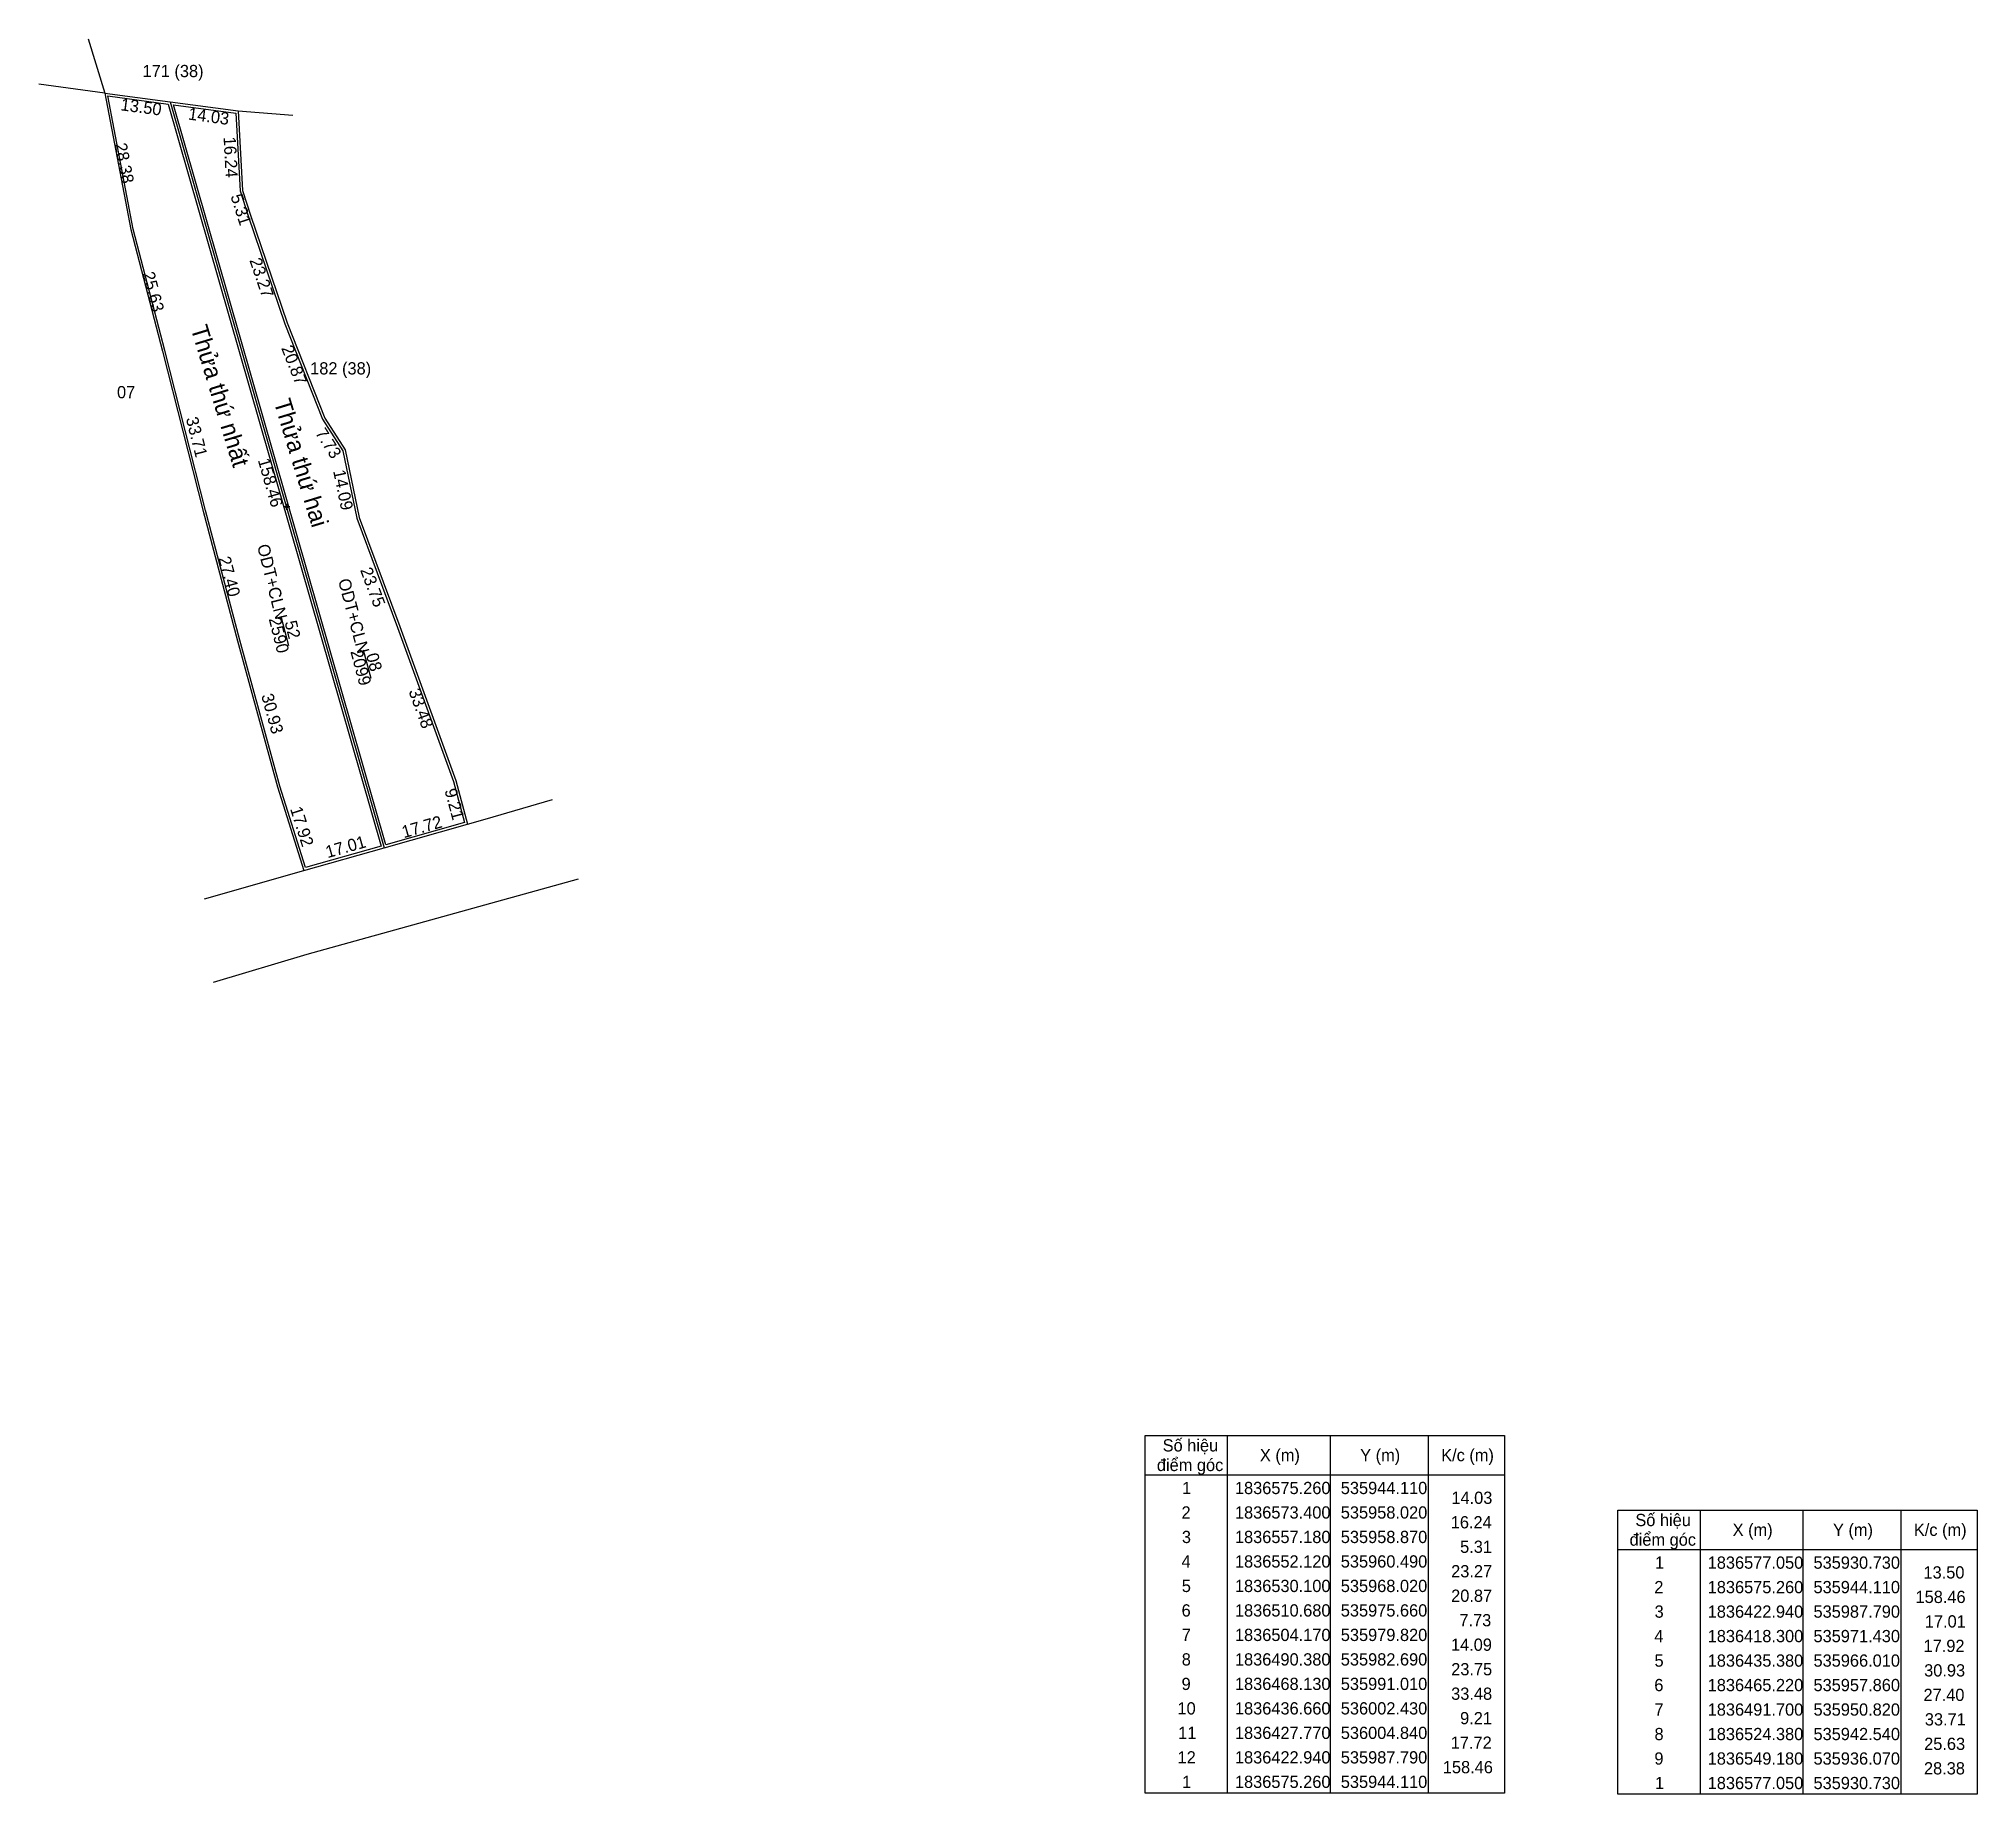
# Model space of a CAD drawing. Extents: x 533202 to 536313, y 1836053 to 1836662.
# Drawn here: x 535917.3 to 536313.2, y 1836229.7 to 1836588.1 of the extents above; entities that cross this region are included whole.
import ezdxf

# ---------------------------------------------------------------- set-up
doc = ezdxf.new("R2010")
doc.units = 0
for name, color, linetype in [('Level 1', 7, 'Continuous'), ('Level 10', 7, 'Continuous'), ('Level 11', 7, 'Continuous'), ('Level 32', 7, 'Continuous'), ('Level 40', 7, 'Continuous'), ('Level 63', 7, 'Continuous')]:
    doc.layers.add(name, color=color, linetype=linetype)

msp = doc.modelspace()

# ---------------------------------------------------------------- texts
at = {"layer": 'Level 10'}
for s, height, rotation, p in [('Thửa thứ nhất', 3.5, 286.9673, (535948.26, 1836529.05)), ('Thửa thứ hai', 3.5, 286.9673, (535965.23, 1836514)), ('ODT+CLN', 2.5, 284.0256, (535961.85, 1836484.6)), ('ODT+CLN', 2.5, 284.9708, (535978.37, 1836477.55)), ('2590', 2.5, 284.0256, (535964.22, 1836469.69)), ('2099', 2.5, 284.9708, (535980.89, 1836463.03)), ('08', 2.5, 284.9708, (535984.08, 1836462.34))]:
    msp.add_text(s, height=height, rotation=rotation, dxfattribs=at).set_placement(p)
at = {"layer": 'Level 32'}
for s, p in [('171 (38)', (535938.47, 1836580.3)), ('182 (38)', (535972.7, 1836519.59)), ('07', (535933.25, 1836514.73))]:
    msp.add_text(s, height=2.5, dxfattribs=at).set_placement(p)
msp.add_text('52', height=2.5, rotation=284.0256, dxfattribs=at).set_placement((535967.45, 1836469.01))
at = {"layer": 'Level 63'}
for s, rotation, p in [('13.50', 352.3801, (535933.88, 1836573.54)), ('14.03', 352.3838, (535947.68, 1836571.65)), ('28.38', 280.8466, (535932.73, 1836566.63)), ('16.24', 272.9998, (535955.01, 1836568.07)), ('5.31', 287.7529, (535956.4, 1836555.99)), ('23.27', 288.8787, (535960.26, 1836542.91)), ('25.63', 284.6218, (535938.4, 1836540.23)), ('20.87', 291.4751, (535966.75, 1836524.98)), ('33.71', 284.2176, (535947.29, 1836510.59)), ('7.73', 302.5793, (535973.63, 1836507.63)), ('158.46', 286.001, (535961.99, 1836502.1)), ('14.09', 281.7567, (535977.37, 1836499.87)), ('27.40', 284.8883, (535953.93, 1836482.08)), ('23.75', 290.5024, (535982.87, 1836479.67)), ('33.48', 289.9451, (535992.76, 1836454.93)), ('30.93', 285.2762, (535962.68, 1836454.06)), ('9.21', 285.1678, (536000.11, 1836434.69)), ('17.92', 287.6058, (535968.57, 1836430.92)), ('17.72', 15.8166, (535991.82, 1836424.9)), ('17.01', 15.8343, (535976.26, 1836420.82))]:
    msp.add_text(s, height=2.5, rotation=rotation, dxfattribs=at).set_placement(p)
for s, p in [('Số hiệu', (536146.8, 1836299.69)), ('X (m)', (536166.66, 1836297.69)), ('Y (m)', (536187.14, 1836297.69)), ('K/c (m)', (536203.68, 1836297.69)), ('điểm góc', (536145.62, 1836295.69)), (' 1', (536149.86, 1836290.99)), ('1836575.260', (536161.56, 1836290.99)), ('535944.110', (536183.18, 1836290.99)), (' 2', (536149.73, 1836285.99)), ('1836573.400', (536161.56, 1836285.99)), ('535958.020', (536183.18, 1836285.99)), ('14.03', (536205.77, 1836288.99)), ('16.24', (536205.64, 1836283.99)), ('Số hiệu', (536243.34, 1836284.45)), ('X (m)', (536263.21, 1836282.45)), ('Y (m)', (536283.7, 1836282.45)), ('K/c (m)', (536300.22, 1836282.45)), (' 3', (536149.8, 1836280.99)), ('1836557.180', (536161.56, 1836280.99)), ('535958.870', (536183.18, 1836280.99)), ('5.31', (536207.55, 1836278.99)), ('điểm góc', (536242.16, 1836280.45)), (' 4', (536149.72, 1836275.99)), ('1836552.120', (536161.56, 1836275.99)), ('535960.490', (536183.18, 1836275.99)), ('23.27', (536205.72, 1836273.99)), (' 1', (536246.42, 1836275.75)), ('1836577.050', (536258.11, 1836275.75)), ('535930.730', (536279.72, 1836275.75)), (' 5', (536149.78, 1836270.99)), ('1836530.100', (536161.56, 1836270.99)), ('535968.020', (536183.18, 1836270.99)), (' 2', (536246.28, 1836270.75)), ('1836575.260', (536258.11, 1836270.75)), ('535944.110', (536279.72, 1836270.75)), ('13.50', (536302.18, 1836273.75)), (' 6', (536149.74, 1836265.99)), ('1836510.680', (536161.56, 1836265.99)), ('535975.660', (536183.18, 1836265.99)), ('20.87', (536205.72, 1836268.99)), ('158.46', (536300.56, 1836268.75)), ('7.73', (536207.4, 1836263.99)), (' 3', (536246.34, 1836265.75)), ('1836422.940', (536258.11, 1836265.75)), ('535987.790', (536279.72, 1836265.75)), ('17.01', (536302.46, 1836263.75)), (' 7', (536149.77, 1836260.99)), ('1836504.170', (536161.56, 1836260.99)), ('535979.820', (536183.18, 1836260.99)), ('14.09', (536205.68, 1836258.99)), (' 4', (536246.28, 1836260.75)), ('1836418.300', (536258.11, 1836260.75)), ('535971.430', (536279.72, 1836260.75)), ('17.92', (536302.2, 1836258.75)), (' 8', (536149.77, 1836255.99)), ('1836490.380', (536161.56, 1836255.99)), ('535982.690', (536183.18, 1836255.99)), (' 5', (536246.32, 1836255.75)), ('1836435.380', (536258.11, 1836255.75)), ('535966.010', (536279.72, 1836255.75)), (' 9', (536149.74, 1836250.99)), ('1836468.130', (536161.56, 1836250.99)), ('535991.010', (536183.18, 1836250.99)), ('23.75', (536205.73, 1836253.99)), (' 6', (536246.28, 1836250.75)), ('1836465.220', (536258.11, 1836250.75)), ('535957.860', (536279.72, 1836250.75)), ('30.93', (536302.32, 1836253.75)), ('33.48', (536205.72, 1836248.99)), ('27.40', (536302.18, 1836248.75)), (' 10', (536148.9, 1836245.99)), ('1836436.660', (536161.56, 1836245.99)), ('536002.430', (536183.18, 1836245.99)), ('9.21', (536207.55, 1836243.99)), (' 7', (536246.32, 1836245.75)), ('1836491.700', (536258.11, 1836245.75)), ('535950.820', (536279.72, 1836245.75)), ('33.71', (536302.46, 1836243.75)), (' 11', (536149.04, 1836240.99)), ('1836427.770', (536161.56, 1836240.99)), ('536004.840', (536183.18, 1836240.99)), ('17.72', (536205.64, 1836238.99)), (' 8', (536246.32, 1836240.75)), ('1836524.380', (536258.11, 1836240.75)), ('535942.540', (536279.72, 1836240.75)), ('25.63', (536302.32, 1836238.75)), (' 12', (536148.92, 1836235.99)), ('1836422.940', (536161.56, 1836235.99)), ('535987.790', (536183.18, 1836235.99)), (' 9', (536246.3, 1836235.75)), ('1836549.180', (536258.11, 1836235.75)), ('535936.070', (536279.72, 1836235.75)), (' 1', (536149.86, 1836230.99)), ('1836575.260', (536161.56, 1836230.99)), ('535944.110', (536183.18, 1836230.99)), ('158.46', (536204.02, 1836233.99)), (' 1', (536246.42, 1836230.75)), ('1836577.050', (536258.11, 1836230.75)), ('535930.730', (536279.72, 1836230.75)), ('28.38', (536302.28, 1836233.75))]:
    msp.add_text(s, height=2.5, dxfattribs=at).set_placement(p)

# ---------------------------------------------------------------- linework, layer by layer
at = {"layer": 'Level 1'}
msp.add_lwpolyline([(535944.8, 1836574.66), (535957.54, 1836572.96), (535958.37, 1836557.09), (535960.02, 1836551.96), (535967.55, 1836529.93), (535975.21, 1836510.45), (535979.35, 1836503.98), (535982.21, 1836490.24), (535990.54, 1836467.96), (536001.95, 1836436.51), (536004.23, 1836428.12), (535988.13, 1836423.56)], close=True, dxfattribs=at)
at = {"layer": 'Level 10'}
for p, q in [((535927.37, 1836588.13), (535930.73, 1836577.05)), ((535930.73, 1836577.05), (535917.27, 1836578.88)), ((535930.73, 1836577.05), (535944.11, 1836575.26)), ((535944.11, 1836575.26), (535987.79, 1836422.94)), ((535944.11, 1836575.26), (535958.02, 1836573.4)), ((535958.02, 1836573.4), (535969.16, 1836572.53)), ((535966.74, 1836470.25), (535968.25, 1836464.25)), ((535983.5, 1836463.4), (535985.06, 1836457.56))]:
    msp.add_line(p, q, dxfattribs=at)
msp.add_lwpolyline([(535931.35, 1836576.46), (535943.72, 1836574.81), (535987.17, 1836423.28), (535971.76, 1836418.91), (535966.49, 1836435.52), (535958.34, 1836465.35), (535951.3, 1836491.83), (535943.02, 1836524.5), (535936.56, 1836549.29)], close=True, dxfattribs=at)
at = {"layer": 'Level 11'}
for p, q in [((535967.58, 1836492.54), (535967.26, 1836492.54)), ((535967.89, 1836492.85), (535967.58, 1836492.54)), ((535967.58, 1836492.54), (535967.89, 1836492.23)), ((535967.89, 1836493.16), (535967.89, 1836492.85)), ((535968.2, 1836492.54), (535967.89, 1836492.85)), ((535967.89, 1836492.23), (535968.2, 1836492.54)), ((535967.89, 1836492.23), (535967.89, 1836491.92)), ((535968.52, 1836492.54), (535968.2, 1836492.54))]:
    msp.add_line(p, q, dxfattribs=at)
msp.add_circle((535967.89, 1836492.54), 0.075, dxfattribs=at)
at = {"layer": 'Level 40'}
for p, q in [((535930.73, 1836577.05), (535936.07, 1836549.18)), ((535958.02, 1836573.4), (535958.87, 1836557.18)), ((535958.87, 1836557.18), (535960.49, 1836552.12)), ((535960.49, 1836552.12), (535968.02, 1836530.1)), ((535936.07, 1836549.18), (535942.54, 1836524.38)), ((535968.02, 1836530.1), (535975.66, 1836510.68)), ((535942.54, 1836524.38), (535950.82, 1836491.7)), ((535975.66, 1836510.68), (535979.82, 1836504.17)), ((535979.82, 1836504.17), (535982.69, 1836490.38)), ((535950.82, 1836491.7), (535957.86, 1836465.22)), ((535982.69, 1836490.38), (535991.01, 1836468.13)), ((535991.01, 1836468.13), (536002.43, 1836436.66)), ((535957.86, 1836465.22), (535966.01, 1836435.38)), ((535966.01, 1836435.38), (535971.43, 1836418.3)), ((536002.43, 1836436.66), (536004.84, 1836427.77))]:
    msp.add_line(p, q, dxfattribs=at)
for points in [[(536004.84, 1836427.77), (536008.41, 1836428.78), (536022.22, 1836432.81)], [(535987.79, 1836422.94), (536004.84, 1836427.77)], [(535971.43, 1836418.3), (535987.79, 1836422.94)], [(535951.13, 1836412.55), (535971.43, 1836418.3)], [(536027.45, 1836416.52), (535972.05, 1836401.16), (535952.92, 1836395.44)]]:
    msp.add_lwpolyline(points, dxfattribs=at)
at = {"layer": 'Level 63'}
for p, q in [((536160, 1836302.95), (536160, 1836229.95)), ((536181, 1836302.95), (536181, 1836229.95)), ((536201, 1836302.95), (536201, 1836229.95)), ((536143.2, 1836294.95), (536216.6, 1836294.95)), ((536256.56, 1836287.71), (536256.56, 1836229.71)), ((536277.56, 1836287.71), (536277.56, 1836229.71)), ((536297.56, 1836287.71), (536297.56, 1836229.71)), ((536239.76, 1836279.71), (536313.16, 1836279.71))]:
    msp.add_line(p, q, dxfattribs=at)
for points in [[(536143.2, 1836302.95), (536216.6, 1836302.95), (536216.6, 1836229.95), (536143.2, 1836229.95)], [(536239.76, 1836287.71), (536313.16, 1836287.71), (536313.16, 1836229.71), (536239.76, 1836229.71)]]:
    msp.add_lwpolyline(points, close=True, dxfattribs=at)

msp.set_redraw_order([(e.dxf.handle, doc.entitydb.next_handle()) for e in msp.query("TEXT MTEXT ATTDEF DIMENSION ARC_DIMENSION")])  # texts and dimensions are drawn at this point

doc.saveas('drawing.dxf')
